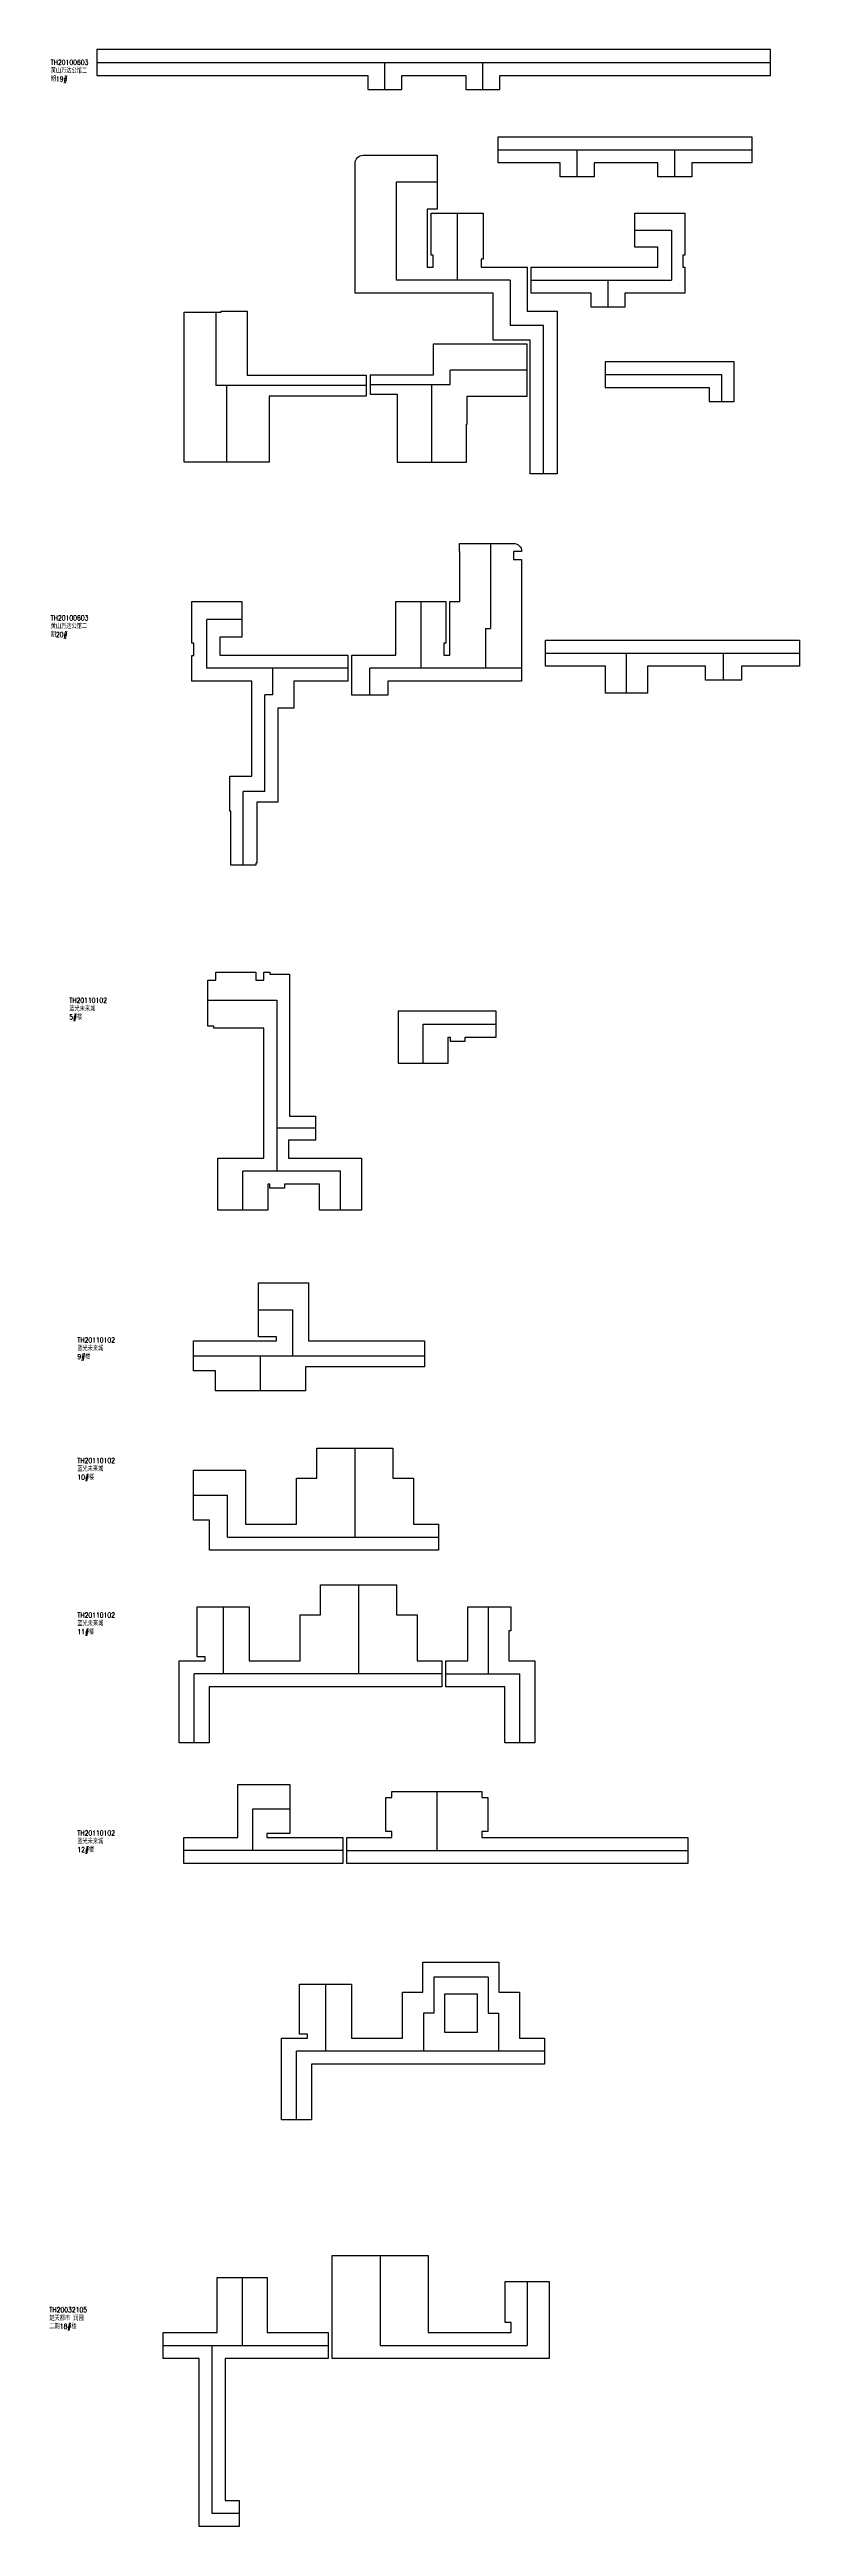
# Model space of a CAD drawing. Extents: x 562698 to 1410372, y 90292 to 698191.
# Drawn here: x 690936 to 728448, y 397207 to 521137 of the extents above; entities that cross this region are included whole.
import ezdxf

# ---------------------------------------------------------------- set-up
doc = ezdxf.new("R2010")
doc.units = 0
doc.header["$LTSCALE"] = 1000
doc.layers.add('2号角度', color=3, linetype='CONTINUOUS')
doc.layers.add('中心线示意', color=3, linetype='CONTINUOUS')
doc.layers.add('AD-AREA-OUTL', color=31, linetype='CONTINUOUS', plot=False)
doc.styles.add('_TEL_DIM', font='SIMPLEX.shx', dxfattribs={"width": 0.8, "height": 3.5, "bigfont": 'tssdchn.shx'})

msp = doc.modelspace()

# ---------------------------------------------------------------- linework, layer by layer
at = {"layer": 'AD-AREA-OUTL'}
for points in [[(693304, 521137), (693304, 519837), (706854, 519837), (706854, 519137), (708554, 519137), (708554, 519837), (711754, 519837), (711754, 519137), (713454, 519137), (713454, 519837), (727004, 519837), (727004, 521137)], [(713372, 516764), (726072, 516764), (726072, 515464), (723072, 515464), (723072, 514764), (721372, 514764), (721372, 515464), (718172, 515464), (718172, 514764), (716472, 514764), (716472, 515464), (713372, 515464)], [(720221, 512950), (722721, 512950), (722721, 510850), (722621, 510850), (722621, 510250), (722721, 510250), (722721, 508950), (719721, 508950), (719721, 508250), (718021, 508250), (718021, 508950), (715021, 508950), (715021, 510250), (721371, 510250), (721371, 511250), (720221, 511250)], [(706771, 504850), (706771, 503800), (701921, 503800), (701921, 500500), (697671, 500500), (697671, 508000), (699521, 508000), (699521, 508050), (700821, 508050), (700821, 504850)], [(706971, 504850), (706971, 503900), (708321, 503900), (708321, 500500), (711796, 500500), (711796, 502400), (711821, 502400), (711821, 503800), (714821, 503800), (714821, 506400), (710121, 506400), (710121, 504850)], [(718728, 505520), (718728, 504220), (723928, 504220), (723928, 503520), (725178, 503520), (725178, 505520)], [(701051, 484778), (701051, 489528), (698051, 489528), (698051, 490827), (698151, 490827), (698151, 491428), (698051, 491428), (698051, 493528), (700551, 493528), (700551, 491728), (699451, 491728), (699451, 490828), (705851, 490828), (705851, 489528), (703151, 489528), (703151, 488178), (702351, 488178), (702351, 483478), (701301, 483478), (701301, 480428), (701251, 480428), (701251, 480328), (700001, 480328), (700001, 483028), (699951, 483028), (699951, 484778)], [(728448, 490290), (725548, 490290), (725548, 489590), (723748, 489590), (723748, 490290), (720848, 490290), (720848, 488940), (718748, 488940), (718748, 490290), (715748, 490290), (715748, 491590), (715848, 491590), (728448, 491590)], [(706547, 463070), (704447, 463070), (704447, 464370), (702697, 464370), (702697, 464170), (701947, 464170), (701947, 464370), (701847, 464370), (701847, 463070), (699347, 463070), (699347, 465670), (701647, 465670), (701647, 472170), (699147, 472170), (699147, 472270), (698847, 472270), (698847, 474570), (699247, 474570), (699247, 474970), (701247, 474970), (701247, 474570), (701647, 474570), (701647, 474970), (701947, 474970), (701947, 474870), (702947, 474870), (702947, 467770), (704247, 467770), (704247, 466570), (702897, 466570), (702897, 465670), (706547, 465670)], [(708382, 470422), (710882, 470422), (710882, 471722), (710982, 471722), (710982, 471522), (711732, 471522), (711732, 471722), (713282, 471722), (713282, 473022), (708382, 473022)], [(703736, 455232), (703736, 454032), (699236, 454032), (699236, 455032), (698136, 455032), (698136, 456532), (702286, 456532), (702286, 456732), (701386, 456732), (701386, 459432), (703886, 459432), (703886, 456532), (709686, 456532), (709686, 455232)], [(700736, 450060), (700736, 447360), (703286, 447360), (703286, 449660), (704311, 449660), (704311, 451160), (708111, 451160), (708111, 449660), (709136, 449660), (709136, 447360), (710386, 447360), (710386, 446060), (698936, 446060), (698936, 447560), (698136, 447560), (698136, 450060)], [(698917, 439218), (698917, 436418), (697417, 436418), (697417, 440518), (698717, 440518), (698717, 440718), (698317, 440718), (698317, 443218), (700917, 443218), (700917, 440518), (703467, 440518), (703467, 442818), (704492, 442818), (704492, 444318), (708292, 444318), (708292, 442818), (709317, 442818), (709317, 440518), (710567, 440518), (710567, 439218)], [(710767, 439218), (710767, 440518), (711867, 440518), (711867, 443218), (714017, 443218), (714017, 442018), (713917, 442018), (713917, 440518), (715217, 440518), (715217, 436418), (713717, 436418), (713717, 439218)], [(705609, 430374), (697659, 430374), (697659, 430524), (697659, 431674), (700359, 431674), (700359, 434324), (702959, 434324), (702959, 431874), (701809, 431874), (701809, 431674), (705609, 431674)], [(705809, 431674), (708059, 431674), (708059, 431974), (707759, 431974), (707759, 433674), (708059, 433674), (708059, 433974), (712559, 433974), (712559, 433674), (712859, 433674), (712859, 431974), (712559, 431974), (712559, 431674), (722859, 431674), (722859, 430374), (705809, 430374)], [(704041, 420344), (704041, 417544), (702541, 417544), (702541, 421644), (703841, 421644), (703841, 421844), (703441, 421844), (703441, 424344), (706041, 424344), (706041, 421644), (708591, 421644), (708591, 423944), (709616, 423944), (709616, 425444), (713416, 425444), (713416, 423944), (714441, 423944), (714441, 421644), (715691, 421644), (715691, 420344)], [(710691, 421944), (712341, 421944), (712341, 423844), (710691, 423844)], [(705074, 410757), (709874, 410757), (709874, 406907), (714024, 406908), (714024, 407407), (713724, 407407), (713724, 409457), (715924, 409457), (715924, 405607), (705074, 405607)], [(700424, 397207), (698424, 397207), (698424, 405607), (696624, 405607), (696624, 406907), (699324, 406907), (699324, 409657), (701824, 409657), (701824, 406907), (704874, 406907), (704874, 405607), (699724, 405607), (699724, 398507), (700424, 398507)]]:
    msp.add_lwpolyline(points, close=True, dxfattribs=at)
for points in [[(716321, 499900), (714971, 499900), (714971, 506600), (713121, 506600), (713121, 508950), (706221, 508950), (706221, 515450, -0.4142136), (706621, 515850), (710321, 515850), (710321, 513150), (709821, 513150), (709821, 510250), (710121, 510250), (710121, 510850), (710021, 510850), (710021, 512950), (712621, 512950), (712621, 510650), (712521, 510650), (712521, 510250), (714821, 510250), (714821, 508050), (716321, 508050)], [(707851, 488828), (706051, 488828), (706051, 490828), (708251, 490828), (708251, 493528), (710751, 493528), (710751, 491428), (710651, 491428), (710651, 490828), (710951, 490828), (710951, 493528), (711451, 493528), (711451, 496028), (711445, 496028), (711445, 496428), (713751, 496428), (714151, 496428, -0.4140295), (714551, 496028), (714151, 496028), (714151, 495628), (714551, 495628), (714551, 489528), (707851, 489528)]]:
    msp.add_lwpolyline(points, format="xyb", close=True, dxfattribs=at)
at = {"layer": '中心线示意'}
for p, q in [((693304, 520487), (727004, 520487)), ((707704, 519137), (707704, 520487)), ((712604, 519137), (712604, 520487)), ((713372, 516114), (726072, 516114)), ((717322, 514764), (717322, 516114)), ((722222, 514764), (722222, 516114)), ((710321, 514500), (708271, 514500)), ((708271, 514500), (708271, 509600)), ((711321, 512950), (711321, 509600)), ((720221, 512100), (722046, 512100)), ((722046, 512100), (722046, 509600)), ((713971, 509600), (708271, 509600)), ((713971, 509600), (713971, 507325)), ((715021, 509600), (722046, 509600)), ((718871, 508250), (718871, 509600)), ((699246, 508000), (699246, 504325)), ((715646, 507325), (713971, 507325)), ((715646, 499900), (715646, 507325)), ((714821, 505100), (710971, 505100)), ((710971, 504375), (710971, 505100)), ((718728, 504870), (724553, 504870)), ((724553, 504870), (724553, 503520)), ((706771, 504325), (699246, 504325)), ((699796, 500500), (699796, 504325)), ((706971, 504375), (710971, 504375)), ((710059, 500500), (710059, 504375)), ((713001, 496428), (713001, 492178)), ((709501, 493528), (709501, 490178)), ((700551, 492628), (698801, 492628)), ((698801, 490178), (698801, 492628)), ((712751, 492178), (712751, 490178)), ((712751, 492178), (713001, 492178)), ((715748, 490940), (728448, 490940)), ((719798, 488940), (719798, 490940)), ((724648, 489590), (724648, 490940)), ((705851, 490178), (698801, 490178)), ((702101, 488853), (702101, 490178)), ((706951, 488828), (706951, 490178)), ((714551, 490178), (706951, 490178)), ((702101, 488853), (701701, 488853)), ((701701, 484021), (701701, 488853)), ((701701, 484021), (700626, 484021)), ((700626, 480328), (700626, 484021)), ((698847, 473570), (702297, 473570)), ((702297, 473570), (702297, 465020)), ((709632, 470422), (709632, 472372)), ((709632, 472372), (713282, 472372)), ((704247, 467170), (702297, 467170)), ((705497, 465020), (700597, 465020)), ((700597, 463070), (700597, 465020)), ((705497, 463070), (705497, 465020)), ((701386, 458082), (703086, 458082)), ((703086, 458082), (703086, 455782)), ((698136, 455782), (709686, 455782)), ((701486, 454032), (701486, 455782)), ((706211, 451160), (706211, 446710)), ((698136, 448810), (699836, 448810)), ((699836, 446710), (699836, 448810)), ((699836, 446710), (710386, 446710)), ((706392, 444318), (706392, 439868)), ((699617, 443218), (699617, 439868)), ((712892, 439868), (712892, 443218)), ((698167, 436418), (698167, 439868)), ((710567, 439868), (698167, 439868)), ((710767, 439868), (714467, 439868)), ((714467, 436418), (714467, 439868)), ((710309, 433974), (710309, 431024)), ((701084, 433099), (701084, 431024)), ((702959, 433099), (701084, 433099)), ((705609, 431024), (697659, 431024)), ((705809, 431024), (722859, 431024)), ((704741, 424344), (704741, 420994)), ((710153, 424694), (710153, 422894)), ((712878, 424694), (710153, 424694)), ((712878, 424694), (712878, 422894)), ((709641, 422894), (709641, 420994)), ((710153, 422894), (709641, 422894)), ((712878, 422894), (713391, 422894)), ((713391, 422894), (713391, 420994)), ((703291, 417544), (703291, 420994)), ((715691, 420994), (703291, 420994)), ((707474, 410757), (707474, 406257)), ((700574, 409657), (700574, 406257)), ((714824, 409457), (714824, 406257)), ((696624, 406257), (704874, 406257)), ((699074, 397857), (699074, 406257)), ((707474, 406257), (714824, 406257)), ((700424, 397857), (699074, 397857))]:
    msp.add_line(p, q, dxfattribs=at)

# ---------------------------------------------------------------- texts
at = {"layer": '2号角度', "color": 3, "char_height": 250, "width": 1900, "attachment_point": 1, "style": '_TEL_DIM'}
for s, insert in [('TH20100603黄山万达公馆二期19#', (690994, 520624)), ('TH20100603黄山万达公馆二期20#', (690994, 492827)), ('TH20110102蓝光未来城\\P5#楼', (691922, 473690)), ('TH20110102蓝光未来城\\P9#楼', (692324, 456697)), ('TH20110102蓝光未来城\\P10#楼', (692324, 450666)), ('TH20110102蓝光未来城\\P11#楼', (692324, 442928)), ('TH20110102蓝光未来城\\P12#楼', (692324, 432030)), ('TH20032105楚天都市 润园二期18#楼', (690928, 408175))]:
    msp.add_mtext(s, dxfattribs=dict(at, insert=insert))

doc.saveas('drawing.dxf')
